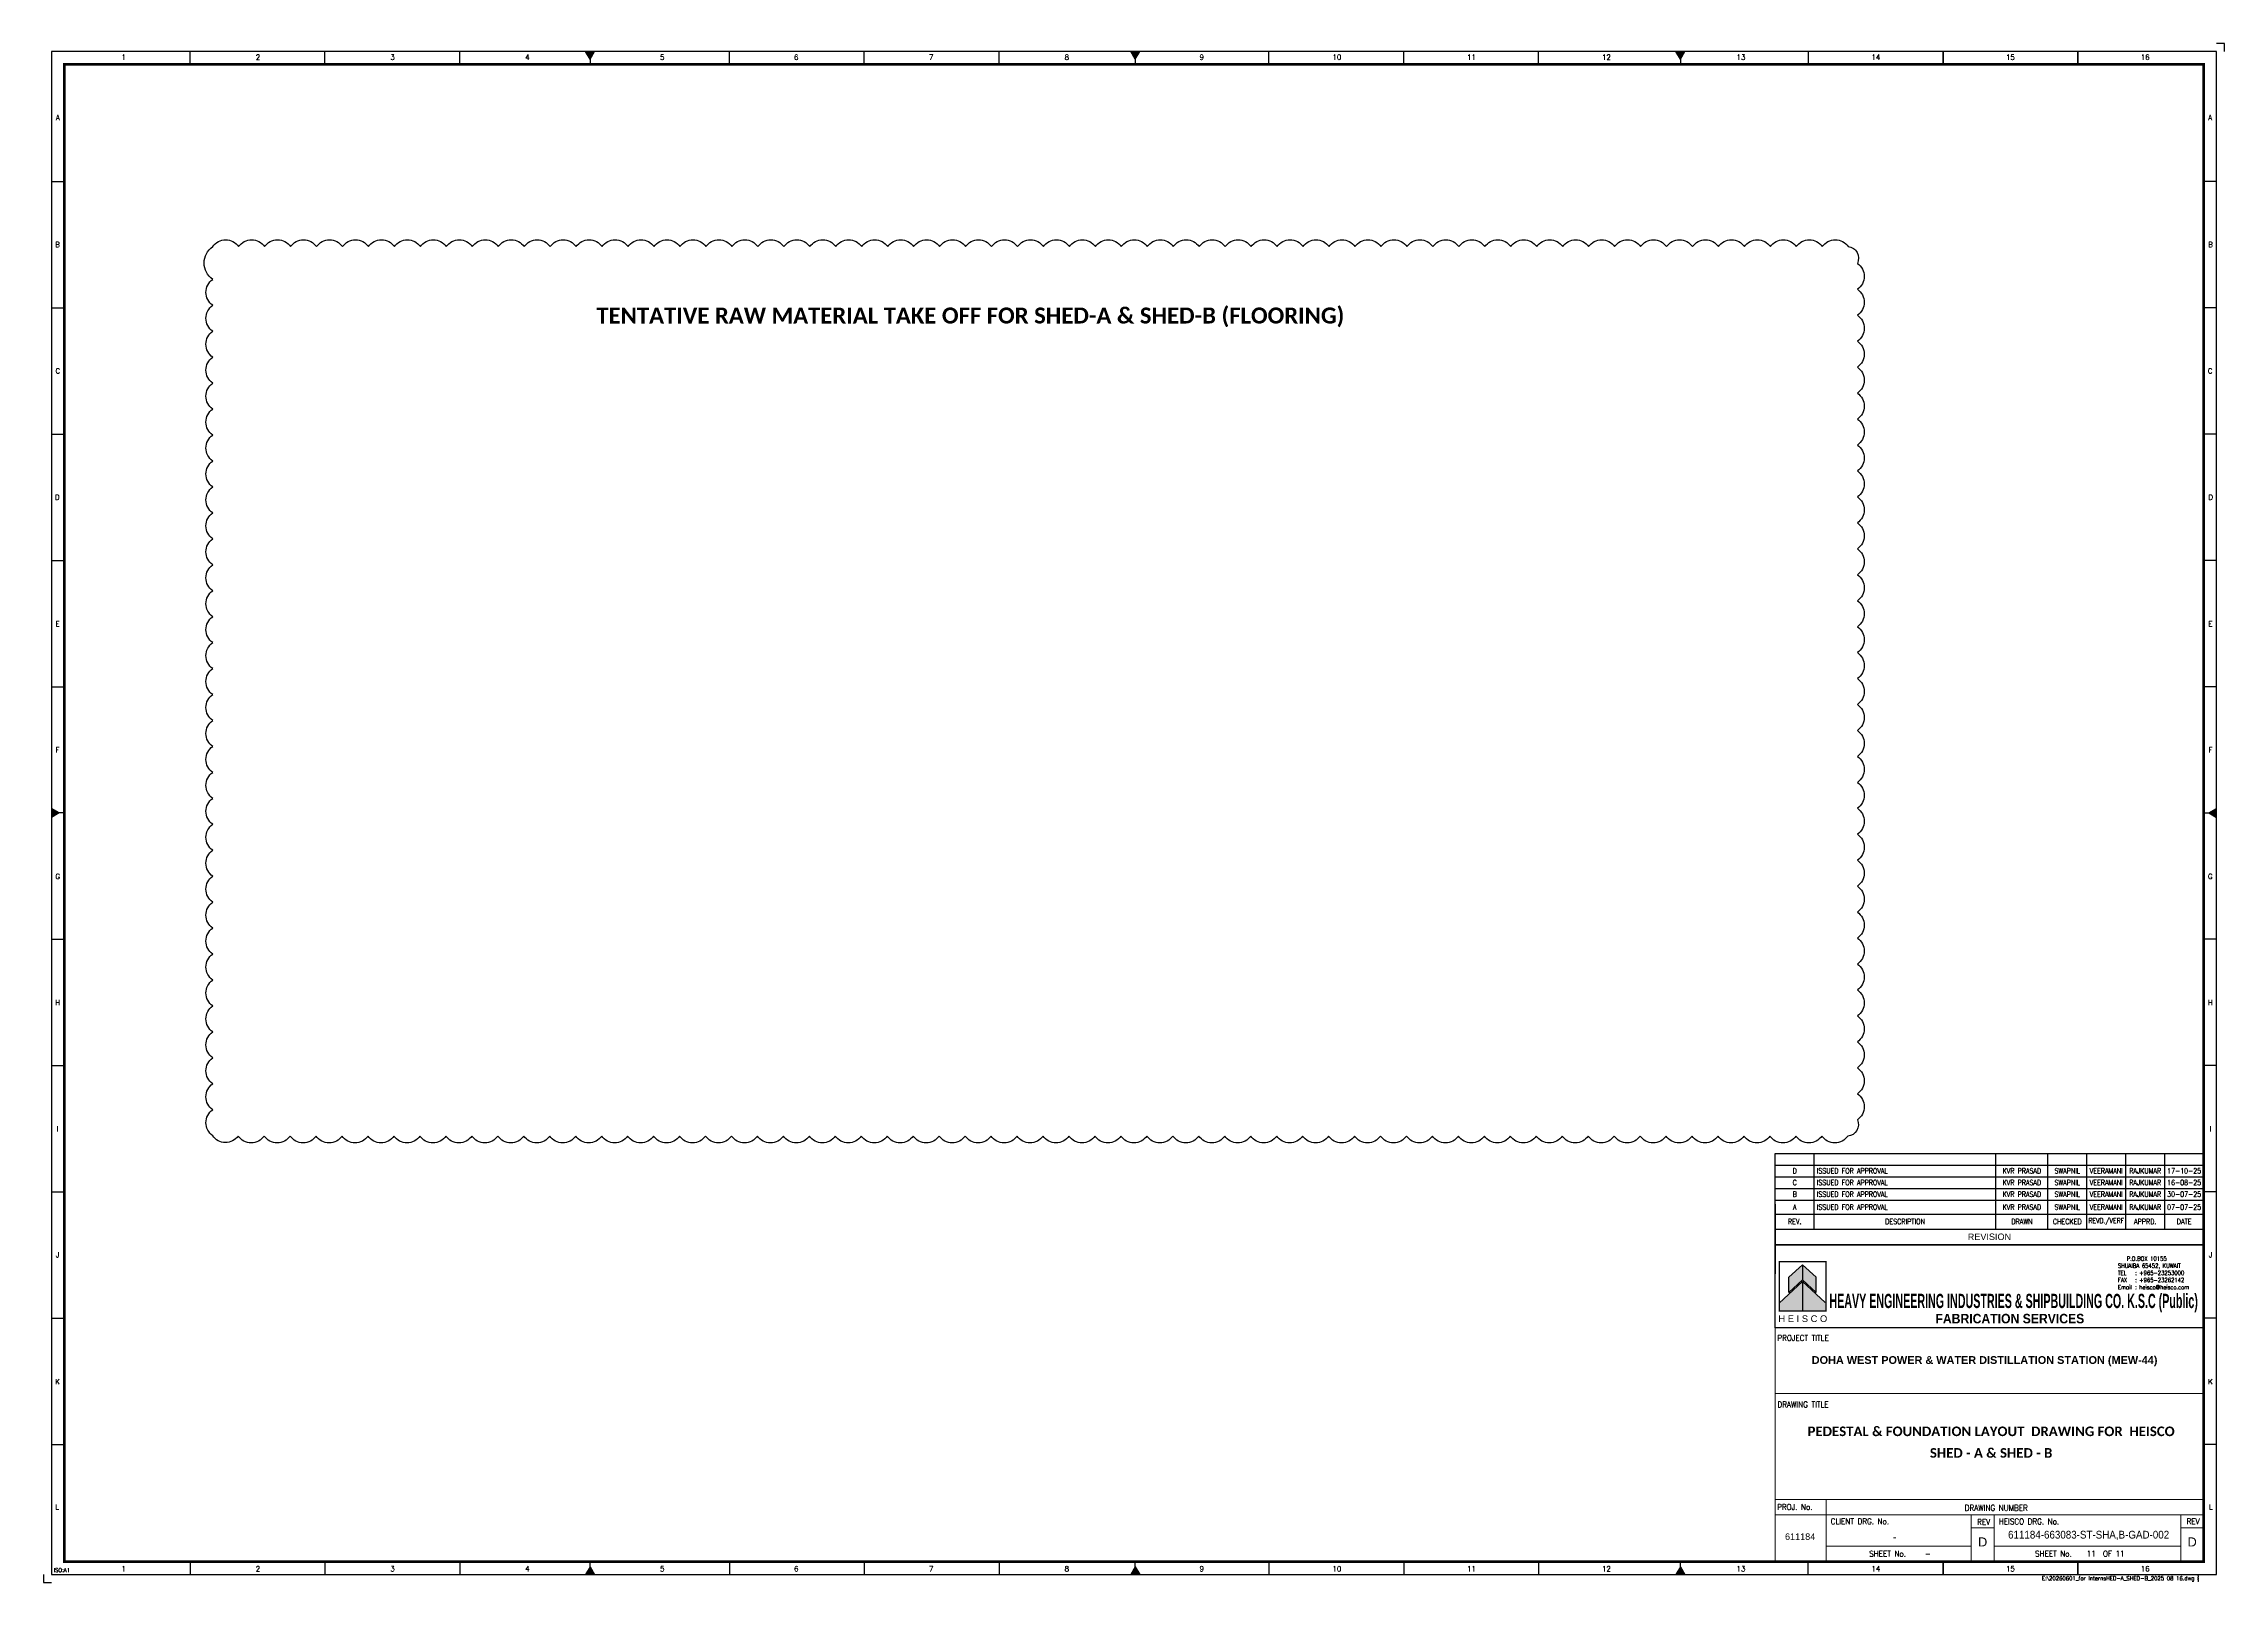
# Model space of a CAD drawing. Header units: millimetres. Extents: x -1055 to 11244, y -20673 to 2560.
# Drawn here: x 10404 to 11244, y 1190 to 1783 of the extents above; entities that cross this region are included whole.
import ezdxf
from ezdxf.enums import TextEntityAlignment as Align

# ---------------------------------------------------------------- set-up
doc = ezdxf.new("R2010")
doc.units = ezdxf.units.MM
for name, color, linetype in [('BORDER', 6, 'Continuous'), ('HEISCO', 7, 'Continuous'), ('TABLE', 4, 'Continuous')]:
    doc.layers.add(name, color=color, linetype=linetype)
doc.styles.add('arial', font='arial.ttf')
doc.styles.add('HEISCO', font='ariblk.ttf')
doc.styles.add('HEISCO.', font='arial.ttf')
doc.styles.add('LOGO', font='ROMANS.SHX')
doc.styles.add('ROMANS', font='romans.shx', dxfattribs={"width": 0.8})

# ---------------------------------------------------------------- blocks, each defined once
blk = doc.blocks.new('A1B')
at = {"layer": 'BORDER', "color": 1}
for p, q in [((56.44, 585), (56.44, 590)), ((56.44, 585), (56.44, 590)), ((108.38, 585), (108.38, 590)), ((108.38, 585), (108.38, 590)), ((160.31, 585), (160.31, 590)), ((160.31, 585), (160.31, 590)), ((264.19, 585), (264.19, 590)), ((316.12, 585), (316.12, 590)), ((368.06, 585), (368.06, 590)), ((471.94, 585), (471.94, 590)), ((523.88, 585), (523.88, 590)), ((575.81, 585), (575.81, 590)), ((679.69, 590), (679.69, 585)), ((731.63, 590), (731.63, 585)), ((731.63, 585), (731.63, 590)), ((731.63, 590), (731.63, 585)), ((783.56, 590), (783.56, 585)), ((783.56, 585), (783.56, 590)), ((3, 539.83), (8, 539.83)), ((837, 539.83), (832, 539.83)), ((3, 491.17), (8, 491.17)), ((837, 491.17), (832, 491.17)), ((3, 442.5), (8, 442.5)), ((837, 442.5), (832, 442.5)), ((3, 393.84), (8, 393.84)), ((837, 393.84), (832, 393.84)), ((3, 345.17), (8, 345.17)), ((837, 345.17), (832, 345.17)), ((3, 247.84), (8, 247.84)), ((837, 247.84), (832, 247.84)), ((3, 199.17), (8, 199.17)), ((837, 199.17), (832, 199.17)), ((3, 150.51), (8, 150.51)), ((837, 150.51), (832, 150.51)), ((3, 101.84), (8, 101.84)), ((837, 101.84), (832, 101.84)), ((3, 53.17), (8, 53.17)), ((837, 53.17), (832, 53.17)), ((56.44, 8), (56.44, 3)), ((108.38, 8), (108.38, 3)), ((160.31, 8), (160.31, 3)), ((264.19, 8), (264.19, 3)), ((316.12, 8), (316.12, 3)), ((368.06, 8), (368.06, 3)), ((471.94, 8), (471.94, 3)), ((523.88, 8), (523.88, 3)), ((575.81, 8), (575.81, 3)), ((679.69, 3), (679.69, 8)), ((731.63, 3), (731.63, 8)), ((731.63, 8), (731.63, 3)), ((731.63, 3), (731.63, 8)), ((783.56, 3), (783.56, 8)), ((783.56, 8), (783.56, 3))]:
    blk.add_line(p, q, dxfattribs=at)
at = {"layer": 'BORDER'}
for p, q in [((210.5, 587), (208.77, 590)), ((210.5, 590), (210.5, 585)), ((210.5, 587), (212.23, 590)), ((210.5, 588), (210.5, 585)), ((210.5, 588), (210.5, 585)), ((420.5, 587), (418.77, 590)), ((420.5, 590), (420.5, 585)), ((420.5, 587), (422.23, 590)), ((420.5, 588), (420.5, 585)), ((630.5, 587), (628.77, 590)), ((630.5, 590), (630.5, 585)), ((630.5, 587), (632.23, 590)), ((6, 296.5), (3, 298.23)), ((8, 296.5), (3, 296.5)), ((6, 296.5), (3, 294.77)), ((832, 296.5), (837, 296.5)), ((834, 296.5), (837, 298.23)), ((834, 296.5), (837, 294.77)), ((210.5, 6), (208.77, 3)), ((210.5, 5), (210.5, 8)), ((210.5, 5), (210.5, 8)), ((210.5, 3), (210.5, 8)), ((210.5, 6), (212.23, 3)), ((420.5, 6), (418.77, 3)), ((420.5, 5), (420.5, 8)), ((420.5, 3), (420.5, 8)), ((420.5, 6), (422.23, 3)), ((630.5, 6), (628.77, 3)), ((630.5, 3), (630.5, 8)), ((630.5, 6), (632.23, 3))]:
    blk.add_line(p, q, dxfattribs=at)
blk.add_lwpolyline([(837, 3), (837, 590), (3, 590), (3, 3)], close=True, dxfattribs=at)
at = {"layer": 'BORDER', "color": 1}
for points in [[(840, 590), (840, 593), (837, 593)], [(0, 3), (0, 0), (3, 0)]]:
    blk.add_lwpolyline(points, dxfattribs=at)
at = {"layer": 'BORDER', "const_width": 1}
blk.add_lwpolyline([(8, 8), (832, 8), (832, 585), (8, 585)], close=True, dxfattribs=at)
at = {"layer": 'BORDER'}
for points in [[(212.23, 590), (208.77, 590), (210.5, 587)], [(422.23, 590), (418.77, 590), (420.5, 587)], [(632.23, 590), (628.77, 590), (630.5, 587)], [(3, 298.23), (3, 294.77), (6, 296.5)], [(837, 298.23), (837, 294.77), (834, 296.5)], [(212.23, 3), (208.77, 3), (210.5, 6)], [(422.23, 3), (418.77, 3), (420.5, 6)], [(632.23, 3), (628.77, 3), (630.5, 6)]]:
    blk.add_solid(points, dxfattribs=at)
at = {"color": 11, "insert": (830.38, 1.34), "char_height": 1.5, "width": 401.355, "attachment_point": 6, "style": 'ROMANS'}
blk.add_mtext('{\\W1;\\C1;E:\\20260601_for Interns\\SHED-A_SHED-B_2025 08 16.dwg }', dxfattribs=at)
at = {"layer": 'BORDER', "color": 1, "style": 'ROMANS'}
for s, height, p in [('1', 2, (30.81, 586.75)), ('2', 2, (82.56, 586.75)), ('3', 2, (134.41, 586.75)), ('4', 2, (186.37, 586.75)), ('5', 2, (238.32, 586.75)), ('6', 2, (289.89, 586.75)), ('7', 2, (341.88, 586.75)), ('8', 2, (394.13, 586.75)), ('9', 2, (446.1, 586.75)), ('10', 2, (498.13, 586.75)), ('11', 2, (549.97, 586.75)), ('12', 2, (601.96, 586.75)), ('13', 2, (653.79, 586.75)), ('14', 2, (705.77, 586.75)), ('15', 2, (757.56, 586.75)), ('16', 2, (809.48, 586.75)), ('A', 2, (5.48, 563.52)), ('A', 2, (834.52, 563.52)), ('B', 2, (5.35, 514.55)), ('B', 2, (834.65, 514.55)), ('C', 2, (5.49, 465.84)), ('C', 2, (834.51, 465.84)), ('D', 2, (5.25, 417.17)), ('D', 2, (834.75, 417.17)), ('E', 2, (5.39, 368.4)), ('E', 2, (834.61, 368.4)), ('F', 2, (5.34, 319.81)), ('F', 2, (834.66, 319.81)), ('G', 2, (5.44, 271.07)), ('G', 2, (834.56, 271.07)), ('H', 2, (5.43, 222.46)), ('H', 2, (834.57, 222.46)), ('I', 2, (5.31, 173.82)), ('I', 2, (834.69, 173.82)), ('J', 2, (5.33, 125.23)), ('J', 2, (834.67, 125.23)), ('K', 2, (5.38, 76.36)), ('K', 2, (834.62, 76.36)), ('L', 2, (5.2, 28.07)), ('L', 2, (834.8, 28.07)), ('ISO:A1', 1.5, (7.03, 4)), ('1', 2, (30.81, 4.25)), ('2', 2, (82.56, 4.25)), ('3', 2, (134.41, 4.25)), ('4', 2, (186.37, 4.25)), ('5', 2, (238.32, 4.25)), ('6', 2, (289.89, 4.25)), ('7', 2, (341.88, 4.25)), ('8', 2, (394.13, 4.25)), ('9', 2, (446.1, 4.25)), ('10', 2, (498.13, 4.25)), ('11', 2, (549.97, 4.25)), ('12', 2, (601.96, 4.25)), ('13', 2, (653.79, 4.25)), ('14', 2, (705.77, 4.25)), ('15', 2, (757.56, 4.25)), ('16', 2, (809.48, 4.25))]:
    blk.add_text(s, height=height, dxfattribs=at).set_placement(p, align=Align.CENTER)
blk = doc.blocks.new('A$C61D9601B')
at = {"layer": 'HEISCO'}
for color, points in [(34, [(5.84, -8.9), (5.84, -15.38), (11.66, -10.02), (11.66, -3.54)]), (40, [(11.66, -3.54), (11.66, -10.02), (17.48, -15.38), (17.48, -8.9)]), (142, [(1.66, -19.99), (1.66, -23.3), (11.66, -23.3), (11.66, -10.78)]), (138, [(11.66, -10.78), (11.66, -23.3), (21.66, -23.3), (21.66, -19.99)])]:
    blk.add_hatch(color=color, dxfattribs=at).paths.add_polyline_path(points)
blk.add_line((11.66, -10.78), (11.66, -23.3))
blk.add_line((11.66, -10.78), (11.66, -23.3))
at = {"layer": 'HEISCO', "color": 142, "true_color": 0x00a8e1}
blk.add_line((11.66, -10.78), (1.66, -19.99), dxfattribs=at)
at = {"layer": 'HEISCO', "color": 138, "true_color": 0x004961}
for q in [(11.66, -23.3), (21.38, -19.73), (11.66, -23.3)]:
    blk.add_line((11.66, -10.78), q, dxfattribs=at)
at = {"layer": 'HEISCO', "color": 142, "true_color": 0x00a8e1, "const_width": 0.559}
blk.add_lwpolyline([(21.66, -23.3), (21.66, -2.17), (1.66, -2.17), (1.66, -23.3)], close=True, dxfattribs=at)
at = {"layer": 'HEISCO', "color": 34, "true_color": 0xa85400}
blk.add_lwpolyline([(5.84, -8.9), (11.66, -3.54), (11.66, -10.02), (5.84, -15.38)], close=True, dxfattribs=at)
at = {"layer": 'HEISCO', "color": 40, "true_color": 0xffc038}
blk.add_lwpolyline([(17.48, -8.9), (11.66, -3.54), (11.66, -10.02), (17.48, -15.38)], close=True, dxfattribs=at)
at = {"layer": 'HEISCO', "color": 7, "linetype": 'Continuous', "style": 'HEISCO.'}
blk.add_text('H E I S C O', height=2.8666, dxfattribs=at).set_placement((11.77, -26.65), align=Align.MIDDLE_CENTER)
blk = doc.blocks.new('165-HEISCO')
at = {"layer": 'HEISCO', "color": 6}
blk.add_lwpolyline([(0, 32), (165, 32), (165, 0), (0, 0)], close=True, dxfattribs=at)
at = {"layer": 'HEISCO', "xscale": 0.9, "yscale": 0.9, "zscale": 0.9}
blk.add_blockref('A$C61D9601B', (0.03, 27.46), dxfattribs=at)
at = {"layer": 'HEISCO', "color": 7, "linetype": 'ByBlock', "style": 'HEISCO', "width": 0.471616}
blk.add_text('HEAVY ENGINEERING INDUSTRIES & SHIPBUILDING CO. K.S.C (Public)', height=5.5, dxfattribs=at).set_placement((20.87, 7.57), (162.79, 7.57), align=Align.FIT)
at = {"layer": 'HEISCO', "color": 7, "linetype": 'ByBlock', "style": 'HEISCO', "width": 0.8}
blk.add_text('FABRICATION SERVICES', height=3.6667, dxfattribs=at).set_placement((90.37, 3.51), align=Align.MIDDLE_CENTER)
at = {"layer": 'HEISCO', "color": 3, "insert": (131.98, 27.45), "char_height": 1.65, "width": 30.9183, "attachment_point": 1, "style": 'LOGO'}
blk.add_mtext('\\pxsm1,ql;   {\\W0.9;P.O.BOX 10155\\P\\pt3,4;SHUAIBA 65452, KUWAIT \\P\\pt4;TEL^I: +965-23253000 \\PFAX^I: +965-23262142 \\PEmail^I: heisco@heisco.com}', dxfattribs=at)
blk = doc.blocks.new('*T29021')
at = {"layer": 'TABLE', "color": 4}
for p, q in [((0, 35.16), (165, 35.16)), ((0, 0), (0, 35.16)), ((15, 6), (15, 35.16)), ((85, 6), (85, 35.16)), ((105, 6), (105, 35.16)), ((120, 6), (120, 35.16)), ((135, 6), (135, 35.16)), ((150, 6), (150, 35.16)), ((165, 0), (165, 35.16)), ((0, 11.77), (165, 11.77)), ((0, 6), (15, 6)), ((0, 0), (165, 0))]:
    blk.add_line(p, q, dxfattribs=at)
at = {"layer": 'TABLE', "color": 8}
for p, q in [((0, 30.66), (165, 30.66)), ((0, 26.16), (165, 26.16)), ((0, 21.66), (165, 21.66)), ((0, 17.16), (165, 17.16))]:
    blk.add_line(p, q, dxfattribs=at)
at = {"layer": 'TABLE', "color": 0, "lineweight": -2}
blk.add_line((15, 6), (165, 6), dxfattribs=at)
at = {"layer": 'TABLE', "color": 7}
for s, insert, char_height, width, attachment_point, style in [('D', (7.5, 28.41), 2, 13, 5, 'ROMANS'), ('ISSUED FOR APPROVAL', (16, 28.41), 2, 68, 4, 'ROMANS'), ('KVR PRASAD', (95, 28.41), 2, 18, 5, 'ROMANS'), ('SWAPNIL', (112.5, 28.41), 2, 13, 5, 'ROMANS'), ('VEERAMANI', (127.5, 28.41), 2, 13, 5, 'ROMANS'), ('RAJKUMAR', (142.5, 28.41), 2, 13, 5, 'ROMANS'), ('17-10-25', (157.5, 28.41), 2, 13, 5, 'ROMANS'), ('C', (7.5, 23.91), 2, 13, 5, 'ROMANS'), ('B', (7.5, 19.41), 2, 13, 5, 'ROMANS'), ('ISSUED FOR APPROVAL', (16, 23.91), 2, 68, 4, 'ROMANS'), ('ISSUED FOR APPROVAL', (16, 19.41), 2, 68, 4, 'ROMANS'), ('KVR PRASAD', (95, 23.91), 2, 18, 5, 'ROMANS'), ('KVR PRASAD', (95, 19.41), 2, 18, 5, 'ROMANS'), ('SWAPNIL', (112.5, 23.91), 2, 13, 5, 'ROMANS'), ('SWAPNIL', (112.5, 19.41), 2, 13, 5, 'ROMANS'), ('VEERAMANI', (127.5, 23.91), 2, 13, 5, 'ROMANS'), ('VEERAMANI', (127.5, 19.41), 2, 13, 5, 'ROMANS'), ('RAJKUMAR', (142.5, 23.91), 2, 13, 5, 'ROMANS'), ('RAJKUMAR', (142.5, 19.41), 2, 13, 5, 'ROMANS'), ('30-07-25', (157.5, 19.41), 2, 13, 5, 'ROMANS'), ('16-08-25', (157.5, 23.91), 2, 13, 5, 'ROMANS'), ('{\\W0.9;REV.}', (7.5, 8.89), 2, 13, 5, 'ROMANS'), ('{\\W0.9;DESCRIPTION}', (50, 8.89), 2, 68, 5, 'ROMANS'), ('{\\W0.9;DRAWN}', (95, 8.89), 2, 18, 5, 'ROMANS'), ('{\\W0.9;CHECKED}', (112.5, 8.89), 2, 13, 5, 'ROMANS'), ('{\\W0.7;REVD./VERF}', (127.5, 8.89), 2, 13, 5, 'ROMANS'), ('{\\W0.9;APPRD.}', (142.5, 8.89), 2, 13, 5, 'ROMANS'), ('{\\W0.9;DATE}', (157.5, 8.89), 2, 13, 5, 'ROMANS'), ('{\\C7;REVISION}', (82.5, 3), 2.5, 163, 5, 'arial')]:
    blk.add_mtext(s, dxfattribs=dict(at, insert=insert, char_height=char_height, width=width, attachment_point=attachment_point, style=style))
at = {"layer": 'TABLE', "color": 3, "char_height": 2, "style": 'ROMANS'}
for s, insert, width, attachment_point in [('A', (7.5, 14.46), 13, 5), ('ISSUED FOR APPROVAL', (16, 14.46), 68, 4), ('KVR PRASAD', (95, 14.46), 18, 5), ('SWAPNIL', (112.5, 14.46), 13, 5), ('VEERAMANI', (127.5, 14.46), 13, 5), ('RAJKUMAR', (142.5, 14.46), 13, 5), ('07-07-25', (157.5, 14.46), 13, 5)]:
    blk.add_mtext(s, dxfattribs=dict(at, insert=insert, width=width, attachment_point=attachment_point))

msp = doc.modelspace()

# ---------------------------------------------------------------- linework, layer by layer
at = {"color": 1}
msp.add_lwpolyline([(10468.909203, 1705.104187, -0.5206), (10478.909203, 1705.104187, -0.5206), (10488.909203, 1705.104187, -0.5206), (10498.909203, 1705.104187, -0.5206), (10508.909203, 1705.104187, -0.5206), (10518.909203, 1705.104187, -0.5206), (10528.909203, 1705.104187, -0.5206), (10538.909203, 1705.104187, -0.5206), (10548.909203, 1705.104187, -0.5206), (10558.909203, 1705.104187, -0.5206), (10568.909203, 1705.104187, -0.5206), (10578.909203, 1705.104187, -0.5206), (10588.909203, 1705.104187, -0.5206), (10598.909203, 1705.104187, -0.5206), (10608.909203, 1705.104187, -0.5206), (10618.909203, 1705.104187, -0.5206), (10628.909203, 1705.104187, -0.5206), (10638.909203, 1705.104187, -0.5206), (10648.909203, 1705.104187, -0.5206), (10658.909203, 1705.104187, -0.5206), (10668.909203, 1705.104187, -0.5206), (10678.909203, 1705.104187, -0.5206), (10688.909203, 1705.104187, -0.5206), (10698.909203, 1705.104187, -0.5206), (10708.909203, 1705.104187, -0.5206), (10718.909203, 1705.104187, -0.5206), (10728.909203, 1705.104187, -0.5206), (10738.909203, 1705.104187, -0.5206), (10748.909203, 1705.104187, -0.5206), (10758.909203, 1705.104187, -0.5206), (10768.909203, 1705.104187, -0.5206), (10778.909203, 1705.104187, -0.5206), (10788.909203, 1705.104187, -0.5206), (10798.909203, 1705.104187, -0.5206), (10808.909203, 1705.104187, -0.5206), (10818.909203, 1705.104187, -0.5206), (10828.909203, 1705.104187, -0.5206), (10838.909203, 1705.104187, -0.5206), (10848.909203, 1705.104187, -0.5206), (10858.909203, 1705.104187, -0.5206), (10868.909203, 1705.104187, -0.5206), (10878.909203, 1705.104187, -0.5206), (10888.909203, 1705.104187, -0.5206), (10898.909203, 1705.104187, -0.5206), (10908.909203, 1705.104187, -0.5206), (10918.909203, 1705.104187, -0.5206), (10928.909203, 1705.104187, -0.5206), (10938.909203, 1705.104187, -0.5206), (10948.909203, 1705.104187, -0.5206), (10958.909203, 1705.104187, -0.5206), (10968.909203, 1705.104187, -0.5206), (10978.909203, 1705.104187, -0.5206), (10988.909203, 1705.104187, -0.5206), (10998.909203, 1705.104187, -0.5206), (11008.909203, 1705.104187, -0.5206), (11018.909203, 1705.104187, -0.5206), (11028.909203, 1705.104187, -0.5206), (11038.909203, 1705.104187, -0.5206), (11048.909203, 1705.104187, -0.5206), (11058.909203, 1705.104187, -0.5206), (11068.909203, 1705.104187, -0.5206), (11078.909203, 1705.104187, -0.5206), (11088.909203, 1705.104187, -0.5206), (11098.909203, 1705.104187, -0.5206), (11102.427615, 1698.622599, -0.5206), (11102.427615, 1688.622599, -0.5206), (11102.427615, 1678.622599, -0.5206), (11102.427615, 1668.622599, -0.5206), (11102.427615, 1658.622599, -0.5206), (11102.427615, 1648.622599, -0.5206), (11102.427615, 1638.622599, -0.5206), (11102.427615, 1628.622599, -0.5206), (11102.427615, 1618.622599, -0.5206), (11102.427615, 1608.622599, -0.5206), (11102.427615, 1598.622599, -0.5206), (11102.427615, 1588.622599, -0.5206), (11102.427615, 1578.622599, -0.5206), (11102.427615, 1568.622599, -0.5206), (11102.427615, 1558.622599, -0.5206), (11102.427615, 1548.622599, -0.5206), (11102.427615, 1538.622599, -0.5206), (11102.427615, 1528.622599, -0.5206), (11102.427615, 1518.622599, -0.5206), (11102.427615, 1508.622599, -0.5206), (11102.427615, 1498.622599, -0.5206), (11102.427615, 1488.622599, -0.5206), (11102.427615, 1478.622599, -0.5206), (11102.427615, 1468.622599, -0.5206), (11102.427615, 1458.622599, -0.5206), (11102.427615, 1448.622599, -0.5206), (11102.427615, 1438.622599, -0.5206), (11102.427615, 1428.622599, -0.5206), (11102.427615, 1418.622599, -0.5206), (11102.427615, 1408.622599, -0.5206), (11102.427615, 1398.622599, -0.5206), (11102.427615, 1388.622599, -0.5206), (11102.427615, 1378.622599, -0.5206), (11102.427615, 1368.622599, -0.5206), (11098.748533, 1362.301681, -0.5206), (11088.748533, 1362.301681, -0.5206), (11078.748533, 1362.301681, -0.5206), (11068.748533, 1362.301681, -0.5206), (11058.748533, 1362.301681, -0.5206), (11048.748533, 1362.301681, -0.5206), (11038.748533, 1362.301681, -0.5206), (11028.748533, 1362.301681, -0.5206), (11018.748533, 1362.301681, -0.5206), (11008.748533, 1362.301681, -0.5206), (10998.748533, 1362.301681, -0.5206), (10988.748533, 1362.301681, -0.5206), (10978.748533, 1362.301681, -0.5206), (10968.748533, 1362.301681, -0.5206), (10958.748533, 1362.301681, -0.5206), (10948.748533, 1362.301681, -0.5206), (10938.748533, 1362.301681, -0.5206), (10928.748533, 1362.301681, -0.5206), (10918.748533, 1362.301681, -0.5206), (10908.748533, 1362.301681, -0.5206), (10898.748533, 1362.301681, -0.5206), (10888.748533, 1362.301681, -0.5206), (10878.748533, 1362.301681, -0.5206), (10868.748533, 1362.301681, -0.5206), (10858.748533, 1362.301681, -0.5206), (10848.748533, 1362.301681, -0.5206), (10838.748533, 1362.301681, -0.5206), (10828.748533, 1362.301681, -0.5206), (10818.748533, 1362.301681, -0.5206), (10808.748533, 1362.301681, -0.5206), (10798.748533, 1362.301681, -0.5206), (10788.748533, 1362.301681, -0.5206), (10778.748533, 1362.301681, -0.5206), (10768.748533, 1362.301681, -0.5206), (10758.748533, 1362.301681, -0.5206), (10748.748533, 1362.301681, -0.5206), (10738.748533, 1362.301681, -0.5206), (10728.748533, 1362.301681, -0.5206), (10718.748533, 1362.301681, -0.5206), (10708.748533, 1362.301681, -0.5206), (10698.748533, 1362.301681, -0.5206), (10688.748533, 1362.301681, -0.5206), (10678.748533, 1362.301681, -0.5206), (10668.748533, 1362.301681, -0.5206), (10658.748533, 1362.301681, -0.5206), (10648.748533, 1362.301681, -0.5206), (10638.748533, 1362.301681, -0.5206), (10628.748533, 1362.301681, -0.5206), (10618.748533, 1362.301681, -0.5206), (10608.748533, 1362.301681, -0.5206), (10598.748533, 1362.301681, -0.5206), (10588.748533, 1362.301681, -0.5206), (10578.748533, 1362.301681, -0.5206), (10568.748533, 1362.301681, -0.5206), (10558.748533, 1362.301681, -0.5206), (10548.748533, 1362.301681, -0.5206), (10538.748533, 1362.301681, -0.5206), (10528.748533, 1362.301681, -0.5206), (10518.748533, 1362.301681, -0.5206), (10508.748533, 1362.301681, -0.5206), (10498.748533, 1362.301681, -0.5206), (10488.748533, 1362.301681, -0.5206), (10478.748533, 1362.301681, -0.5206), (10468.909203, 1362.462351, -0.5206), (10468.909203, 1372.462351, -0.5206), (10468.909203, 1382.462351, -0.5206), (10468.909203, 1392.462351, -0.5206), (10468.909203, 1402.462351, -0.5206), (10468.909203, 1412.462351, -0.5206), (10468.909203, 1422.462351, -0.5206), (10468.909203, 1432.462351, -0.5206), (10468.909203, 1442.462351, -0.5206), (10468.909203, 1452.462351, -0.5206), (10468.909203, 1462.462351, -0.5206), (10468.909203, 1472.462351, -0.5206), (10468.909203, 1482.462351, -0.5206), (10468.909203, 1492.462351, -0.5206), (10468.909203, 1502.462351, -0.5206), (10468.909203, 1512.462351, -0.5206), (10468.909203, 1522.462351, -0.5206), (10468.909203, 1532.462351, -0.5206), (10468.909203, 1542.462351, -0.5206), (10468.909203, 1552.462351, -0.5206), (10468.909203, 1562.462351, -0.5206), (10468.909203, 1572.462351, -0.5206), (10468.909203, 1582.462351, -0.5206), (10468.909203, 1592.462351, -0.5206), (10468.909203, 1602.462351, -0.5206), (10468.909203, 1612.462351, -0.5206), (10468.909203, 1622.462351, -0.5206), (10468.909203, 1632.462351, -0.5206), (10468.909203, 1642.462351, -0.5206), (10468.909203, 1652.462351, -0.5206), (10468.909203, 1662.462351, -0.5206), (10468.909203, 1672.462351, -0.5206), (10468.909203, 1682.462351, -0.5206), (10468.909203, 1692.462351, -0.5206), (10468.909203, 1705.104187, -0.5206)], format="xyb", close=True, dxfattribs=at)
at = {"layer": 'BORDER'}
for p, q in [((11070.791516, 1355.65574), (11235.791516, 1355.65574)), ((11070.791516, 1336.031706), (11070.791516, 1309.290995)), ((11235.791516, 1336.031706), (11235.791516, 1309.290995)), ((11070.791516, 1320.468834), (11235.791516, 1320.468834))]:
    msp.add_line(p, q, dxfattribs=at)
at = {"layer": 'BORDER', "color": 8, "lineweight": 0}
for p, q in [((11146.277411, 1211.319807), (11155.095296, 1211.319807)), ((11226.973631, 1211.319807), (11235.791516, 1211.319807))]:
    msp.add_line(p, q, dxfattribs=at)
at = {"layer": 'BORDER', "color": 6, "lineweight": 0}
msp.add_lwpolyline([(11070.791516, 1288.468834), (11235.791516, 1288.468834), (11235.791516, 1198.319807), (11070.791516, 1198.319807)], close=True, dxfattribs=at)
for points in [[(11070.791516, 1263.12061), (11235.791516, 1263.12061)], [(11070.791516, 1222.319807), (11235.791516, 1222.319807)], [(11090.458257, 1222.319807), (11090.458257, 1198.319807)], [(11070.791516, 1216.319807), (11235.791516, 1216.319807)], [(11146.277411, 1216.319807), (11146.277411, 1198.319807)], [(11155.095296, 1216.319807), (11155.095296, 1198.319807)], [(11226.973631, 1216.319807), (11226.973631, 1198.319807)]]:
    msp.add_lwpolyline(points, dxfattribs=at)
at = {"layer": 'BORDER', "color": 8, "lineweight": 0}
for points in [[(11090.458257, 1204.319807), (11146.277411, 1204.319807)], [(11155.095296, 1204.319807), (11226.973631, 1204.319807)]]:
    msp.add_lwpolyline(points, dxfattribs=at)

# ---------------------------------------------------------------- block references
for name, p in [('A1B', (10403.791516, 1190.319807)), ('*T29021', (11070.791516, 1320.497645))]:
    msp.add_blockref(name, p)
at = {"layer": 'HEISCO'}
msp.add_blockref('165-HEISCO', (11070.791516, 1288.468834), dxfattribs=at)

# ---------------------------------------------------------------- texts
at = {"layer": 'BORDER', "color": 3, "style": 'ROMANS', "width": 0.9}
for s, p in [('PROJECT TITLE', (11071.627114, 1283.403067)), ('DRAWING TITLE', (11071.654139, 1257.777494)), ('PROJ. No.', (11071.531539, 1218.26059)), ('DRAWING NUMBER', (11143.780911, 1217.912306)), ('CLIENT DRG. No.', (11092.163331, 1212.715318)), ('HEISCO DRG. No.', (11156.918319, 1212.69556)), ('SHEET No.    -', (11106.989791, 1200.243558)), ('SHEET No.   11  OF 11', (11170.875934, 1200.243558))]:
    msp.add_text(s, height=2.25, dxfattribs=at).set_placement(p)
for p in [(11151.066645, 1212.489501), (11231.762865, 1212.700661)]:
    msp.add_text('REV', height=2.25, dxfattribs=at).set_placement(p, align=Align.CENTER)
at = {"layer": 'BORDER', "color": 7, "style": 'arial'}
for s, insert, char_height, width, attachment_point in [('{\\fCalibri|b1|i0|c0|p2;\\H1.2308x;TENTATIVE RAW MATERIAL TAKE OFF FOR SHED-A & SHED-B (FLOORING)}', (10760.766834, 1677.811929), 5, 335.0915087, 5), ('{\\fArial|b1|i0|c0|p34;DOHA WEST POWER & WATER DISTILLATION STATION (MEW-44)}', (11151.430479, 1275.5625), 3, 163.24464911, 5), ('{\\fCalibri|b1|i0|c0|p2;\\H1.2308x;PEDESTAL & FOUNDATION LAYOUT  DRAWING FOR  HEISCO}', (11153.939112, 1248.519223), 3, 163.24464911, 5), ('{\\fCalibri|b1|i0|c0|p2;\\H1.2308x;SHED - A & SHED - B}', (11153.939112, 1240.199949), 3, 163.24464911, 5), ('{\\W0.9;611184-663083-ST-SHA,B-GAD-002}', (11191.494077, 1210.211318), 3, 43.61317739, 2), ('611184', (11080.384358, 1209.209717), 2.5, 24.94987634, 2), ('-', (11116.750836, 1209.317149), 3, 47.48534094, 2), ('D', (11150.690039, 1205.907137), 3.5, 6.29727831, 5), ('D', (11231.38626, 1205.907137), 3.5, 8.40928889, 5)]:
    msp.add_mtext(s, dxfattribs=dict(at, insert=insert, char_height=char_height, width=width, attachment_point=attachment_point))

doc.saveas('drawing.dxf')
